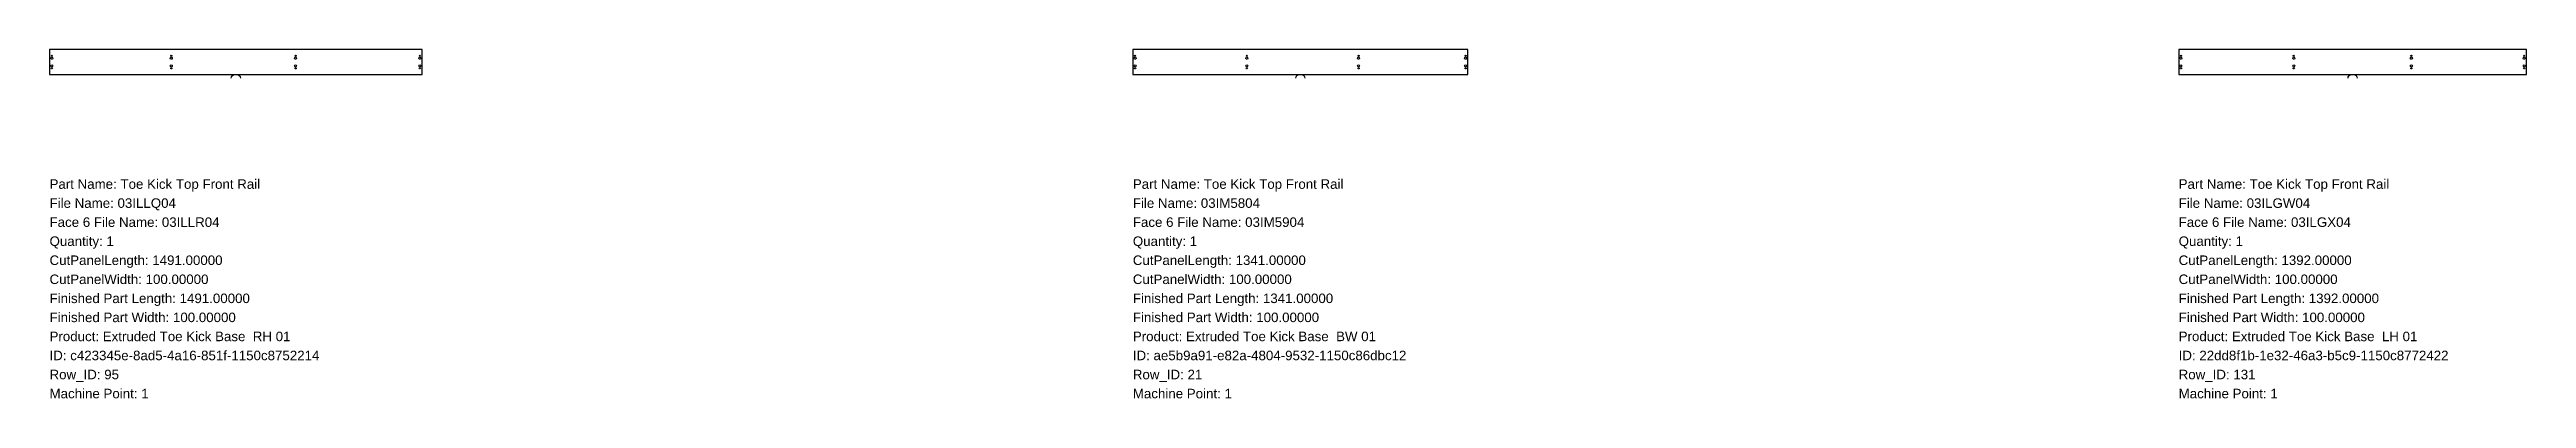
# Model space of a CAD drawing. Header units: inches. Extents: x 0 to 200771, y -1296 to 641.
# Drawn here: x 190858 to 200771, y -1296 to 100 of the extents above; entities that cross this region are included whole.
import ezdxf

# ---------------------------------------------------------------- set-up
doc = ezdxf.new("R2010")
doc.units = ezdxf.units.IN
doc.header["$MEASUREMENT"] = 0
for name, color, linetype in [('BORDER_Z18P0RT1001', 7, 'Continuous'), ('NESTTEXT', 1, 'Continuous'), ('VBORE_Z12P0', 3, 'Continuous'), ('VBORE_Z18P0', 3, 'Continuous')]:
    doc.layers.add(name, color=color, linetype=linetype)
doc.styles.get("Standard").update_dxf_attribs({"font": 'arial.ttf'})

msp = doc.modelspace()

# ---------------------------------------------------------------- texts
at = {"layer": 'NESTTEXT', "color": 1}
for s, p in [('Part Name: Toe Kick Top Front Rail', (190857.8, -457.2)), ('File Name: 03ILLQ04', (190857.8, -533.4)), ('Part Name: Toe Kick Top Front Rail', (195193.6, -457.2)), ('File Name: 03IM5804', (195193.6, -533.4)), ('Part Name: Toe Kick Top Front Rail', (199379.4, -457.2)), ('File Name: 03ILGW04', (199379.4, -533.4)), ('Face 6 File Name: 03ILLR04', (190857.8, -609.6)), ('Face 6 File Name: 03IM5904', (195193.6, -609.6)), ('Face 6 File Name: 03ILGX04', (199379.4, -609.6)), ('Quantity: 1', (190857.8, -685.8)), ('Quantity: 1', (195193.6, -685.8)), ('Quantity: 1', (199379.4, -685.8)), ('CutPanelLength: 1491.00000', (190857.8, -762)), ('CutPanelLength: 1341.00000', (195193.6, -762)), ('CutPanelLength: 1392.00000', (199379.4, -762)), ('CutPanelWidth: 100.00000', (190857.8, -838.2)), ('Finished Part Length: 1491.00000', (190857.8, -914.4)), ('CutPanelWidth: 100.00000', (195193.6, -838.2)), ('Finished Part Length: 1341.00000', (195193.6, -914.4)), ('CutPanelWidth: 100.00000', (199379.4, -838.2)), ('Finished Part Length: 1392.00000', (199379.4, -914.4)), ('Finished Part Width: 100.00000', (190857.8, -990.6)), ('Finished Part Width: 100.00000', (195193.6, -990.6)), ('Finished Part Width: 100.00000', (199379.4, -990.6)), ('Product: Extruded Toe Kick Base  RH 01', (190857.8, -1066.8)), ('Product: Extruded Toe Kick Base  BW 01', (195193.6, -1066.8)), ('Product: Extruded Toe Kick Base  LH 01', (199379.4, -1066.8)), ('Row_ID: 95', (190857.8, -1219.2)), ('ID: c423345e-8ad5-4a16-851f-1150c8752214', (190857.8, -1143)), ('Row_ID: 21', (195193.6, -1219.2)), ('ID: ae5b9a91-e82a-4804-9532-1150c86dbc12', (195193.6, -1143)), ('Row_ID: 131', (199379.4, -1219.2)), ('ID: 22dd8f1b-1e32-46a3-b5c9-1150c8772422', (199379.4, -1143)), ('Machine Point: 1', (190857.8, -1295.4)), ('Machine Point: 1', (195193.6, -1295.4)), ('Machine Point: 1', (199379.4, -1295.4))]:
    msp.add_text(s, height=38.1, dxfattribs=at).set_placement(p)

# ---------------------------------------------------------------- linework, layer by layer
at = {"layer": 'BORDER_Z18P0RT1001', "color": 2}
for points in [[(191585.125, -15, -0.41421356), (191600.125, 0), (192348.8, 0), (192348.8, 100), (190857.8, 100), (190857.8, 0), (191606.475, 0, -0.41421356), (191621.475, -15)], [(195845.925, -15, -0.41421356), (195860.925, 0), (196534.6, 0), (196534.6, 100), (195193.6, 100), (195193.6, 0), (195867.275, 0, -0.41421356), (195882.275, -15)], [(200057.225, -15, -0.41421356), (200072.225, 0), (200771.4, 0), (200771.4, 100), (199379.4, 100), (199379.4, 0), (200078.575, 0, -0.41421356), (200093.575, -15)]]:
    msp.add_lwpolyline(points, format="xyb", dxfattribs=at)
at = {"layer": 'VBORE_Z12P0', "color": 3}
for centre in [(190866.8, 65), (190866.8, 35), (191345.133, 65), (191345.133, 35), (191842.467, 65), (191842.467, 35), (192339.8, 65), (192339.8, 35), (195202.6, 65), (195202.6, 35), (195649.933, 65), (195649.933, 35), (196097.267, 65), (196097.267, 35), (196525.6, 65), (196525.6, 35), (199388.4, 65), (199388.4, 35), (199840.067, 65), (199840.067, 35), (200310.733, 65), (200310.733, 35), (200762.4, 65), (200762.4, 35)]:
    msp.add_circle(centre, 4, dxfattribs=at)
at = {"layer": 'VBORE_Z18P0', "color": 3}
for centre in [(190866.8, 75), (190866.8, 25), (191345.133, 75), (191345.133, 25), (191842.467, 75), (191842.467, 25), (192339.8, 75), (192339.8, 25), (195202.6, 75), (195202.6, 25), (195649.933, 75), (195649.933, 25), (196097.267, 75), (196097.267, 25), (196525.6, 75), (196525.6, 25), (199388.4, 75), (199388.4, 25), (199840.067, 75), (199840.067, 25), (200310.733, 75), (200310.733, 25), (200762.4, 75), (200762.4, 25)]:
    msp.add_circle(centre, 2.5, dxfattribs=at)

msp.set_redraw_order([(e.dxf.handle, doc.entitydb.next_handle()) for e in msp.query("TEXT MTEXT ATTDEF DIMENSION ARC_DIMENSION")])  # texts and dimensions are drawn at this point

doc.saveas('drawing.dxf')
